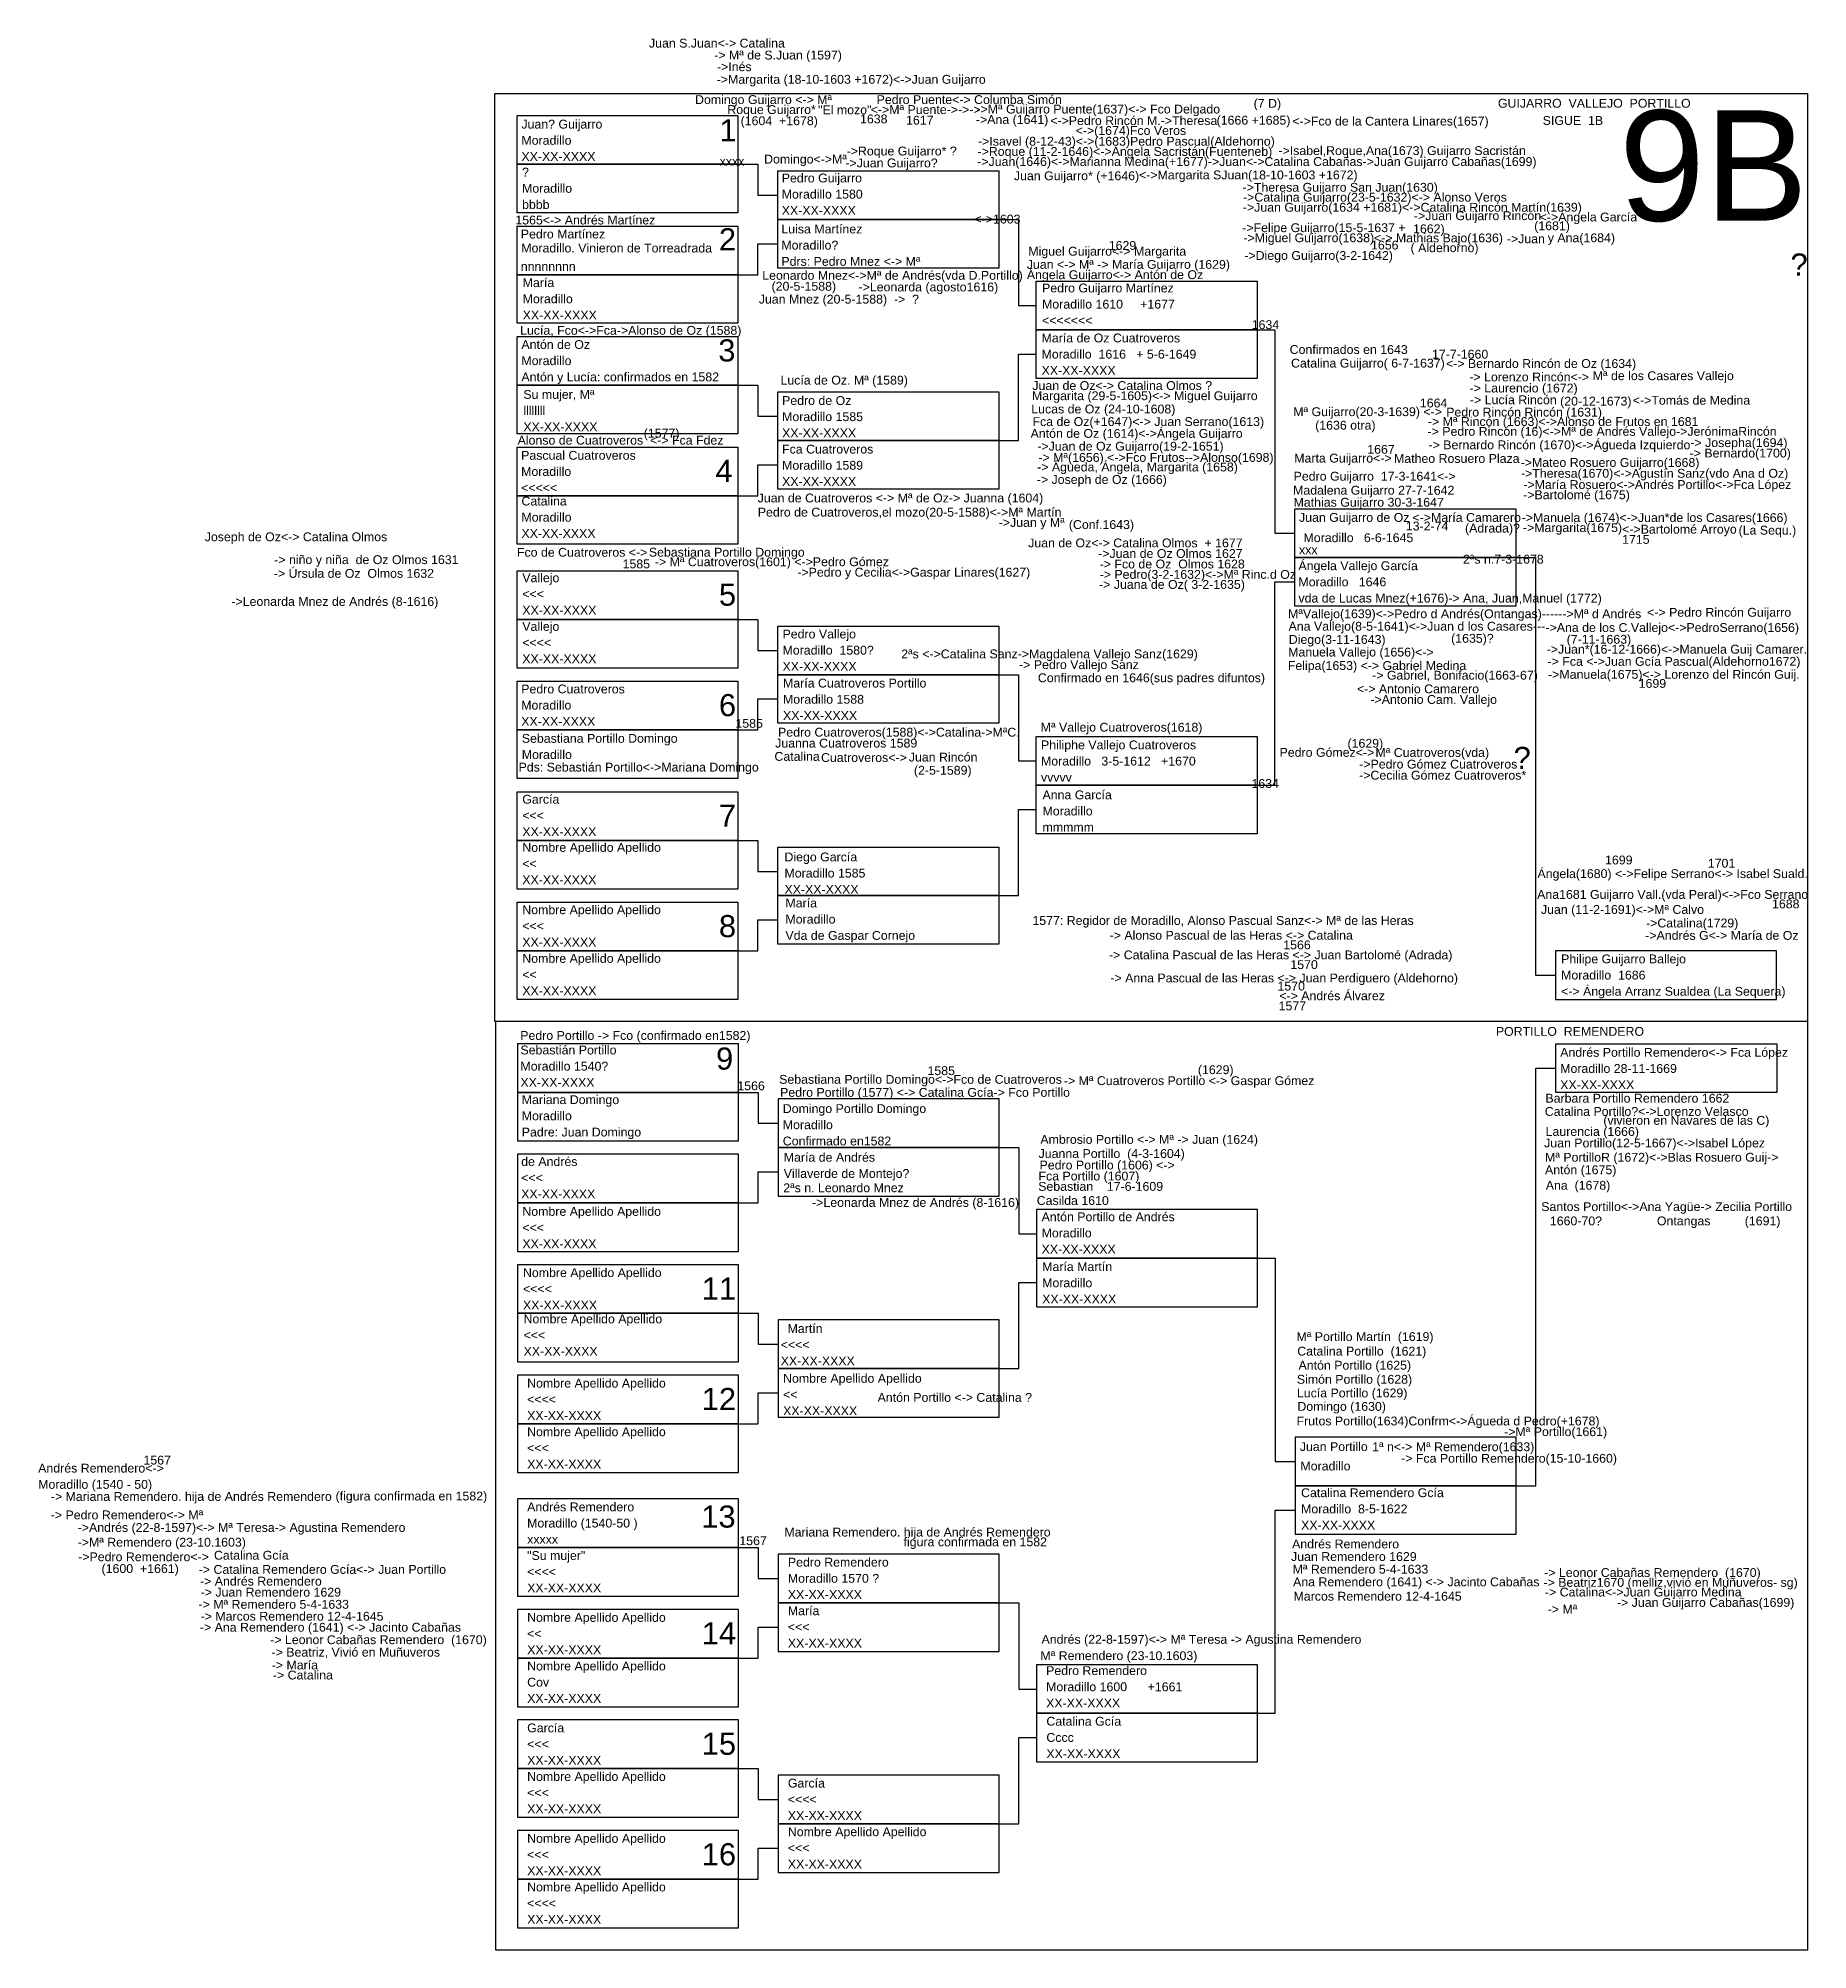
# Model space of a CAD drawing. Header units: millimetres. Extents: x -16844 to 23151, y -8543 to 4892.
# Drawn here: x -3612.6 to -3212.1, y -1000.1 to -567.6 of the extents above; entities that cross this region are included whole.
import ezdxf
from ezdxf.enums import TextEntityAlignment as Align

# ---------------------------------------------------------------- set-up
doc = ezdxf.new("R2010")
doc.units = ezdxf.units.MM
doc.layers.add('Guijarro', color=90, linetype='Continuous')
doc.styles.add('Arial', font='arial.ttf', dxfattribs={"height": 0.01})

msp = doc.modelspace()

# ---------------------------------------------------------------- texts
at = {"style": 'Arial'}
for s, p in [('1', (-3454.52, -590.95)), ('2', (-3454.65, -615.61)), ('?', (-3212.14, -621.32)), ('3', (-3454.79, -640.75)), ('4', (-3455.44, -668.01)), ('5', (-3454.65, -696.01)), ('6', (-3454.65, -721.01)), ('?', (-3274.81, -732.95)), ('7', (-3454.65, -746.01)), ('8', (-3454.65, -771.01)), ('9', (-3455.3, -800.98)), ('11', (-3454.65, -853.01)), ('12', (-3454.65, -878.01)), ('13', (-3454.76, -904.6)), ('14', (-3454.65, -931.01)), ('15', (-3454.65, -956.01)), ('16', (-3454.65, -981.01))]:
    msp.add_text(s, height=5, dxfattribs=at).set_placement(p, align=Align.RIGHT)
at = {"layer": 'Guijarro', "style": 'Arial'}
msp.add_text('9B', height=25, dxfattribs=at).set_placement((-3212.13, -608.93), align=Align.RIGHT)

# ---------------------------------------------------------------- blocks, each defined once
blk = doc.blocks.new('Hoja superior')
for points in [[(0, 210), (297, 210), (297, 0), (0, 0)], [(5, 205), (55, 205), (55, 194), (5, 194)], [(5, 194), (55, 194), (55, 183), (5, 183)], [(64, 192.5), (114, 192.5), (114, 181.5), (64, 181.5)], [(5, 180), (55, 180), (55, 169), (5, 169)], [(64, 181.5), (114, 181.5), (114, 170.5), (64, 170.5)], [(5, 169), (55, 169), (55, 158), (5, 158)], [(122.5, 167.5), (172.5, 167.5), (172.5, 156.5), (122.5, 156.5)], [(122.5, 156.5), (172.5, 156.5), (172.5, 145.5), (122.5, 145.5)], [(5, 155), (55, 155), (55, 144), (5, 144)], [(5, 144), (55, 144), (55, 133), (5, 133)], [(64, 142.5), (114, 142.5), (114, 131.5), (64, 131.5)], [(5, 130), (55, 130), (55, 119), (5, 119)], [(64, 131.5), (114, 131.5), (114, 120.5), (64, 120.5)], [(5, 119), (55, 119), (55, 108), (5, 108)], [(181, 116), (231, 116), (231, 105), (181, 105)], [(181, 105), (231, 105), (231, 94), (181, 94)], [(5, 102), (55, 102), (55, 91), (5, 91)], [(5, 91), (55, 91), (55, 80), (5, 80)], [(64, 89.5), (114, 89.5), (114, 78.5), (64, 78.5)], [(64, 78.5), (114, 78.5), (114, 67.5), (64, 67.5)], [(5, 77), (55, 77), (55, 66), (5, 66)], [(5, 66), (55, 66), (55, 55), (5, 55)], [(122.5, 64.5), (172.5, 64.5), (172.5, 53.5), (122.5, 53.5)], [(5, 52), (55, 52), (55, 41), (5, 41)], [(122.5, 53.5), (172.5, 53.5), (172.5, 42.5), (122.5, 42.5)], [(5, 41), (55, 41), (55, 30), (5, 30)], [(64, 39.5), (114, 39.5), (114, 28.5), (64, 28.5)], [(5, 27), (55, 27), (55, 16), (5, 16)], [(64, 28.5), (114, 28.5), (114, 17.5), (64, 17.5)], [(5, 16), (55, 16), (55, 5), (5, 5)], [(240, 5), (290, 5), (290, 16), (240, 16)]]:
    blk.add_lwpolyline(points, close=True)
for points in [[(55, 194), (59.5, 194), (59.5, 187), (64, 187)], [(114, 181.5), (118.5, 181.5), (118.5, 162), (122.5, 162)], [(55, 169), (59.5, 169), (59.5, 176), (64, 176)], [(172.5, 156.5), (176.5, 156.5), (176.5, 110.5), (181, 110.5)], [(114, 131.5), (118.5, 131.5), (118.5, 151), (122.5, 151)], [(55, 144), (59.5, 144), (59.5, 137), (64, 137)], [(55, 119), (59.5, 119), (59.5, 126), (64, 126)], [(231, 105), (235.5, 105), (235.5, 10.5), (240, 10.5)], [(172.5, 53.5), (176.5, 53.5), (176.5, 99.5), (181, 99.5)], [(55, 91), (59.5, 91), (59.5, 84), (64, 84)], [(114, 78.5), (118.5, 78.5), (118.5, 59), (122.5, 59)], [(55, 66), (59.5, 66), (59.5, 73), (64, 73)], [(114, 28.5), (118.5, 28.5), (118.5, 48), (122.5, 48)], [(55, 41), (59.5, 41), (59.5, 34), (64, 34)], [(55, 16), (59.5, 16), (59.5, 23), (64, 23)]]:
    blk.add_lwpolyline(points)
blk = doc.blocks.new('Hoja inferior')
for points in [[(0, -210), (297, -210), (297, 0), (0, 0)], [(5, -16), (55, -16), (55, -5), (5, -5)], [(240, -5), (290, -5), (290, -16), (240, -16)], [(5, -27), (55, -27), (55, -16), (5, -16)], [(64, -28.5), (114, -28.5), (114, -17.5), (64, -17.5)], [(5, -41), (55, -41), (55, -30), (5, -30)], [(64, -39.5), (114, -39.5), (114, -28.5), (64, -28.5)], [(5, -52), (55, -52), (55, -41), (5, -41)], [(122.5, -53.5), (172.5, -53.5), (172.5, -42.5), (122.5, -42.5)], [(5, -66), (55, -66), (55, -55), (5, -55)], [(122.5, -64.5), (172.5, -64.5), (172.5, -53.5), (122.5, -53.5)], [(5, -77), (55, -77), (55, -66), (5, -66)], [(64, -78.5), (114, -78.5), (114, -67.5), (64, -67.5)], [(5, -91), (55, -91), (55, -80), (5, -80)], [(64, -89.5), (114, -89.5), (114, -78.5), (64, -78.5)], [(5, -102), (55, -102), (55, -91), (5, -91)], [(181, -105), (231, -105), (231, -94), (181, -94)], [(5, -119), (55, -119), (55, -108), (5, -108)], [(181, -116), (231, -116), (231, -105), (181, -105)], [(5, -130), (55, -130), (55, -119), (5, -119)], [(64, -131.5), (114, -131.5), (114, -120.5), (64, -120.5)], [(5, -144), (55, -144), (55, -133), (5, -133)], [(64, -142.5), (114, -142.5), (114, -131.5), (64, -131.5)], [(5, -155), (55, -155), (55, -144), (5, -144)], [(122.5, -156.5), (172.5, -156.5), (172.5, -145.5), (122.5, -145.5)], [(5, -169), (55, -169), (55, -158), (5, -158)], [(122.5, -167.5), (172.5, -167.5), (172.5, -156.5), (122.5, -156.5)], [(5, -180), (55, -180), (55, -169), (5, -169)], [(64, -181.5), (114, -181.5), (114, -170.5), (64, -170.5)], [(64, -192.5), (114, -192.5), (114, -181.5), (64, -181.5)], [(5, -194), (55, -194), (55, -183), (5, -183)], [(5, -205), (55, -205), (55, -194), (5, -194)]]:
    blk.add_lwpolyline(points, close=True)
for points in [[(231, -105), (235.5, -105), (235.5, -10.5), (240, -10.5)], [(55, -16), (59.5, -16), (59.5, -23), (64, -23)], [(114, -28.5), (118.5, -28.5), (118.5, -48), (122.5, -48)], [(55, -41), (59.5, -41), (59.5, -34), (64, -34)], [(172.5, -53.5), (176.5, -53.5), (176.5, -99.5), (181, -99.5)], [(114, -78.5), (118.5, -78.5), (118.5, -59), (122.5, -59)], [(55, -66), (59.5, -66), (59.5, -73), (64, -73)], [(55, -91), (59.5, -91), (59.5, -84), (64, -84)], [(172.5, -156.5), (176.5, -156.5), (176.5, -110.5), (181, -110.5)], [(55, -119), (59.5, -119), (59.5, -126), (64, -126)], [(114, -131.5), (118.5, -131.5), (118.5, -151), (122.5, -151)], [(55, -144), (59.5, -144), (59.5, -137), (64, -137)], [(114, -181.5), (118.5, -181.5), (118.5, -162), (122.5, -162)], [(55, -169), (59.5, -169), (59.5, -176), (64, -176)], [(55, -194), (59.5, -194), (59.5, -187), (64, -187)]]:
    blk.add_lwpolyline(points)
blk = doc.blocks.new('Casilla')
at = {"style": 'Arial'}
for tag, p in [('NOMBRE', (0.88, 8.08)), ('LUGAR_NACIMIENTO', (0.88, 4.42)), ('FECHA', (0.88, 0.75))]:
    blk.add_attdef(tag, p, '', height=2, dxfattribs=at)
blk = doc.blocks.new('Hermanos')
at = {"style": 'Arial'}
blk.add_attdef('NOMBRE', (0, 0), '', height=2, dxfattribs=at)

# ---------------------------------------------------------------- block references
for name, p, values in [('Hermanos', (-3474.36, -569.73), {'NOMBRE': 'Juan S.Juan<-> Catalina'}), ('Hermanos', (-3468.92, -572.43), {'NOMBRE': '            -> Mª de S.Juan (1597)'}), ('Hermanos', (-3478.38, -575.07), {'NOMBRE': '                         ->Inés'}), ('Hermanos', (-3437.64, -584.82), {'NOMBRE': '  "El mozo" '}), ('Hermanos', (-3405.7, -584.65), {'NOMBRE': '       ->Mª Guijarro Puente(1637)<-> Fco Delgado'}), ('Casilla', (-3504.11, -596.14), {'NOMBRE': 'Juan? Guijarro', 'LUGAR_NACIMIENTO': 'Moradillo', 'FECHA': 'XX-XX-XXXX'}), ('Hermanos', (-3454.4, -587.29), {'NOMBRE': ' (1604  +1678)'}), ('Hermanos', (-3426.6, -586.88), {'NOMBRE': '1638   '}), ('Hermanos', (-3416.19, -587.17), {'NOMBRE': '1617  '}), ('Hermanos', (-3401.93, -587.02), {'NOMBRE': '  ->Ana (1641) '}), ('Hermanos', (-3401.4, -587.26), {'NOMBRE': '                       <->Pedro Rincón M.->Theresa '}), ('Hermanos', (-3394.88, -589.5), {'NOMBRE': '                      <->(1674)Fco Veros '}), ('Hermanos', (-3369.19, -587.17), {'NOMBRE': '                              (1666 +1685)'}), ('Hermanos', (-3328.76, -587.37), {'NOMBRE': '<->Fco de la Cantera Linares(1657)'}), ('Hermanos', (-3418.64, -594.23), {'NOMBRE': '                        ->Roque (11-2-1646)<->Ángela Sacristán(Fuenteneb) '}), ('Hermanos', (-3417.75, -591.93), {'NOMBRE': '                       ->Isavel (8-12-43)<->(1683)Pedro Pascual(Aldehorno) '}), ('Hermanos', (-3346.66, -594.05), {'NOMBRE': '                   ->Isabel,Roque,Ana(1673) Guijarro Sacristán'}), ('Hermanos', (-3458.37, -596.46), {'NOMBRE': 'xxxx'}), ('Hermanos', (-3419.48, -596.52), {'NOMBRE': '                         ->Juan(1646)<->Marianna Medina(+1677)->Juan<->Catalina Cabañas->Juan Guijarro Cabañas(1699)'}), ('Casilla', (-3503.96, -607), {'NOMBRE': '?', 'LUGAR_NACIMIENTO': 'Moradillo ', 'FECHA': 'bbbb'}), ('Casilla', (-3445.2, -608.32), {'NOMBRE': 'Pedro Guijarro', 'LUGAR_NACIMIENTO': 'Moradillo 1580', 'FECHA': 'XX-XX-XXXX'}), ('Hermanos', (-3358.6, -606.87), {'NOMBRE': '                        ->Juan Guijarro(1634 +1681)<->Catalina Rincón Martín(1639)'}), ('Hermanos', (-3504.6, -609.75), {'NOMBRE': '1565<-> Andrés Martínez'}), ('Casilla', (-3445.28, -619.86), {'NOMBRE': 'Luisa Martínez', 'LUGAR_NACIMIENTO': 'Moradillo?', 'FECHA': 'Pdrs: Pedro Mnez <-> Mª'}), ('Hermanos', (-3406.13, -609.54), {'NOMBRE': '       <->1603'}), ('Hermanos', (-3357.96, -611.49), {'NOMBRE': '                       ->Felipe Guijarro(15-5-1637 +'}), ('Hermanos', (-3301.45, -611.73), {'NOMBRE': '1662)   '}), ('Hermanos', (-3367.24, -608.78), {'NOMBRE': '                                                                                     ->Juan Guijarro Rincón'}), ('Hermanos', (-3285.68, -611.06), {'NOMBRE': '               (1681)'}), ('Hermanos', (-3289.09, -609.07), {'NOMBRE': '                     <->Ángela García           '}), ('Hermanos', (-3370.31, -615.51), {'NOMBRE': '1629'}), ('Hermanos', (-3361.57, -613.77), {'NOMBRE': '                            ->Miguel Guijarro(1638)'}), ('Hermanos', (-3325.71, -615.42), {'NOMBRE': '                   1656          '}), ('Hermanos', (-3325.05, -613.8), {'NOMBRE': '                   <-> Mathias Bajo(1636)     '}), ('Hermanos', (-3322.97, -616.02), {'NOMBRE': '                           ( Aldehorno)'}), ('Hermanos', (-3284.89, -614), {'NOMBRE': '      ->Juan '}), ('Hermanos', (-3332.28, -613.77), {'NOMBRE': '                                                                               y Ana(1684)'}), ('Hermanos', (-3388.51, -616.81), {'NOMBRE': 'Miguel Guijarro<-> Margarita'}), ('Hermanos', (-3359.81, -617.77), {'NOMBRE': '                          ->Diego Guijarro(3-2-1642)'}), ('Casilla', (-3503.82, -632), {'NOMBRE': 'María', 'LUGAR_NACIMIENTO': 'Moradillo', 'FECHA': 'XX-XX-XXXX'}), ('Hermanos', (-3449.5, -622.27), {'NOMBRE': ' Leonardo Mnez<->Mª de Andrés(vda D.Portillo)'}), ('Hermanos', (-3460.59, -624.74), {'NOMBRE': '                  (20-5-1588)'}), ('Hermanos', (-3430.82, -624.9), {'NOMBRE': '     ->Leonarda (agosto1616)'}), ('Hermanos', (-3450.29, -627.66), {'NOMBRE': ' Juan Mnez (20-5-1588)  ->  ?'}), ('Casilla', (-3386.29, -633.21), {'NOMBRE': 'Pedro Guijarro Martínez', 'LUGAR_NACIMIENTO': 'Moradillo 1610     +1677', 'FECHA': '<<<<<<<'}), ('Hermanos', (-3351.93, -633.43), {'NOMBRE': '                  1634'}), ('Hermanos', (-3503.53, -634.71), {'NOMBRE': 'Lucía, Fco<->Fca->Alonso de Oz (1588)'}), ('Casilla', (-3386.4, -644.52), {'NOMBRE': 'María de Oz Cuatroveros', 'LUGAR_NACIMIENTO': 'Moradillo  1616   + 5-6-1649', 'FECHA': 'XX-XX-XXXX'}), ('Casilla', (-3504.11, -646), {'NOMBRE': 'Antón de Oz', 'LUGAR_NACIMIENTO': 'Moradillo', 'FECHA': 'Antón y Lucía: confirmados en 1582 '}), ('Hermanos', (-3329.06, -642.13), {'NOMBRE': 'Catalina Guijarro( 6-7-1637)'}), ('Hermanos', (-3307.26, -640.11), {'NOMBRE': '             17-7-1660'}), ('Hermanos', (-3444.6, -645.98), {'NOMBRE': 'Lucía de Oz. Mª (1589)'}), ('Casilla', (-3503.67, -657.29), {'NOMBRE': 'Su mujer, Mª', 'LUGAR_NACIMIENTO': 'llllllll', 'FECHA': 'XX-XX-XXXX'}), ('Casilla', (-3445.12, -658.67), {'NOMBRE': 'Pedro de Oz', 'LUGAR_NACIMIENTO': 'Moradillo 1585', 'FECHA': 'XX-XX-XXXX'}), ('Hermanos', (-3387.7, -649.51), {'NOMBRE': 'Margarita (29-5-1605)<-> Miguel Guijarro'}), ('Hermanos', (-3288.66, -647.77), {'NOMBRE': '-> Laurencio (1672)'}), ('Hermanos', (-3268.17, -650.73), {'NOMBRE': '(20-12-1673)'}), ('Hermanos', (-3328.56, -653.12), {'NOMBRE': 'Mª Guijarro(20-3-1639) <-> '}), ('Hermanos', (-3313.88, -651.15), {'NOMBRE': '                  1664'}), ('Hermanos', (-3476.32, -657.98), {'NOMBRE': ' (1577)'}), ('Hermanos', (-3387.57, -655.36), {'NOMBRE': 'Fca de Oz(+1647)<-> Juan Serrano(1613)'}), ('Hermanos', (-3298.17, -657.57), {'NOMBRE': '-> Pedro Rincón (16)<->Mª de Andrés Vallejo->JerónimaRincón'}), ('Hermanos', (-3298.09, -655.35), {'NOMBRE': '-> Mª Rincón (1663)<->Alonso de Frutos en 1681'}), ('Hermanos', (-3504.09, -659.57), {'NOMBRE': 'Alonso de Cuatroveros  <-> Fca Fdez'}), ('Casilla', (-3504.17, -671.07), {'NOMBRE': 'Pascual Cuatroveros', 'LUGAR_NACIMIENTO': 'Moradillo ', 'FECHA': '<<<<<'}), ('Casilla', (-3445.12, -669.67), {'NOMBRE': 'Fca Cuatroveros', 'LUGAR_NACIMIENTO': 'Moradillo 1589', 'FECHA': 'XX-XX-XXXX'}), ('Hermanos', (-3386.48, -660.93), {'NOMBRE': '->Juan de Oz Guijarro(19-2-1651)'}), ('Hermanos', (-3328.34, -663.62), {'NOMBRE': 'Marta Guijarro<->'}), ('Hermanos', (-3312.59, -661.64), {'NOMBRE': ' 1667'}), ('Hermanos', (-3293.03, -660.12), {'NOMBRE': '                                                                      -> Josepha(1694)'}), ('Hermanos', (-3386.52, -665.63), {'NOMBRE': '-> Águeda, Ángela, Margarita (1658)'}), ('Hermanos', (-3328.48, -667.72), {'NOMBRE': 'Pedro Guijarro  17-3-1641<->'}), ('Hermanos', (-3277.1, -664.61), {'NOMBRE': '->Mateo Rosuero Guijarro(1668)  '}), ('Hermanos', (-3277.03, -667.06), {'NOMBRE': '->Theresa(1670)<->Agustín Sanz(vdo Ana d Oz)'}), ('Hermanos', (-3386.6, -668.46), {'NOMBRE': '-> Joseph de Oz (1666)'}), ('Hermanos', (-3328.6, -670.89), {'NOMBRE': 'Madalena Guijarro 27-7-1642'}), ('Hermanos', (-3277.31, -671.92), {'NOMBRE': ' ->Bartolomé (1675)'}), ('Casilla', (-3504.1, -681.42), {'NOMBRE': 'Catalina', 'LUGAR_NACIMIENTO': 'Moradillo', 'FECHA': 'XX-XX-XXXX'}), ('Hermanos', (-3449.76, -672.64), {'NOMBRE': 'Juan de Cuatroveros <-> Mª de Oz-> Juanna (1604)'}), ('Hermanos', (-3449.74, -675.85), {'NOMBRE': 'Pedro de Cuatroveros,el mozo(20-5-1588)<->Mª Martín  '}), ('Hermanos', (-3328.49, -673.61), {'NOMBRE': 'Mathias Guijarro 30-3-1647'}), ('Hermanos', (-3395.99, -678.17), {'NOMBRE': ' ->Juan y Mª '}), ('Hermanos', (-3380.12, -678.66), {'NOMBRE': ' (Conf.1643)'}), ('Hermanos', (-3315.5, -678.99), {'NOMBRE': '                13-2-74'}), ('Hermanos', (-3301.57, -677.05), {'NOMBRE': '<->María Camarero'}), ('Hermanos', (-3302.11, -679.46), {'NOMBRE': '                (Adrada)?'}), ('Hermanos', (-3276.59, -679.35), {'NOMBRE': '->Margarita(1675)          '}), ('Hermanos', (-3254.13, -679.7), {'NOMBRE': '<->Bartolomé Arroyo '}), ('Hermanos', (-3237.1, -679.93), {'NOMBRE': '            (La Sequ.)'}), ('Hermanos', (-3268.11, -682.01), {'NOMBRE': '                  1715'}), ('Hermanos', (-3446.23, -689.44), {'NOMBRE': '       ->Pedro y Cecilia<->Gaspar Linares(1627)'}), ('Casilla', (-3328.27, -696.05), {'NOMBRE': 'Ángela Vallejo García', 'LUGAR_NACIMIENTO': 'Moradillo   1646', 'FECHA': 'vda de Lucas Mnez(+1676)-> Ana, Juan,Manuel (1772)                         '}), ('Hermanos', (-3290.94, -686.49), {'NOMBRE': ' 2ªs n.7-3-1678'}), ('Casilla', (-3503.91, -698.78), {'NOMBRE': 'Vallejo', 'LUGAR_NACIMIENTO': '<<<', 'FECHA': 'XX-XX-XXXX'}), ('Casilla', (-3503.91, -709.78), {'NOMBRE': 'Vallejo', 'LUGAR_NACIMIENTO': '<<<<', 'FECHA': 'XX-XX-XXXX'}), ('Hermanos', (-3329.62, -701.66), {'NOMBRE': 'Ana Vallejo(8-5-1641)<->Juan d los Casares---'}), ('Hermanos', (-3329.73, -698.84), {'NOMBRE': 'MªVallejo(1639)<->Pedro d Andrés(Ontangas)------>Mª d Andrés'}), ('Hermanos', (-3271.49, -701.96), {'NOMBRE': '->Ana de los C.Vallejo<->PedroSerrano(1656)'}), ('Casilla', (-3445.02, -711.5), {'NOMBRE': 'Pedro Vallejo', 'LUGAR_NACIMIENTO': 'Moradillo  1580?', 'FECHA': 'XX-XX-XXXX'}), ('Hermanos', (-3329.57, -704.65), {'NOMBRE': 'Diego(3-11-1643)'}), ('Hermanos', (-3306.81, -704.4), {'NOMBRE': '                  (1635)?'}), ('Hermanos', (-3266.69, -704.62), {'NOMBRE': '(7-11-1663) '}), ('Hermanos', (-3329.79, -710.56), {'NOMBRE': 'Felipa(1653) <-> Gabriel Medina '}), ('Hermanos', (-3329.71, -707.51), {'NOMBRE': 'Manuela Vallejo (1656)<->'}), ('Hermanos', (-3271.02, -709.61), {'NOMBRE': '-> Fca <->Juan Gcía Pascual(Aldehorno1672)'}), ('Casilla', (-3444.91, -722.61), {'NOMBRE': 'María Cuatroveros Portillo', 'LUGAR_NACIMIENTO': 'Moradillo 1588', 'FECHA': 'XX-XX-XXXX'}), ('Hermanos', (-3386.35, -713.32), {'NOMBRE': 'Confirmado en 1646(sus padres difuntos)'}), ('Hermanos', (-3343.31, -712.74), {'NOMBRE': '                                          -> Gabriel, Bonifacio(1663-67)'}), ('Hermanos', (-3265.14, -714.59), {'NOMBRE': '                   1699'}), ('Casilla', (-3504.15, -723.94), {'NOMBRE': 'Pedro Cuatroveros', 'LUGAR_NACIMIENTO': 'Moradillo', 'FECHA': 'XX-XX-XXXX'}), ('Hermanos', (-3314.93, -715.83), {'NOMBRE': ' <-> Antonio Camarero '}), ('Hermanos', (-3312.66, -718.23), {'NOMBRE': '  ->Antonio Cam. Vallejo'}), ('Casilla', (-3386.53, -736.59), {'NOMBRE': 'Philiphe Vallejo Cuatroveros', 'LUGAR_NACIMIENTO': 'Moradillo   3-5-1612   +1670', 'FECHA': 'vvvvv'}), ('Hermanos', (-3386.49, -724.51), {'NOMBRE': ' Mª Vallejo Cuatroveros(1618)'}), ('Hermanos', (-3337.09, -730.2), {'NOMBRE': '       Pedro Gómez<->'}), ('Hermanos', (-3347.01, -732.86), {'NOMBRE': '                                           ->Pedro Gómez Cuatroveros '}), ('Hermanos', (-3316.94, -730.23), {'NOMBRE': '         Mª Cuatroveros(vda)'}), ('Hermanos', (-3338.02, -737.24), {'NOMBRE': '1634'}), ('Casilla', (-3503.91, -748.89), {'NOMBRE': 'García', 'LUGAR_NACIMIENTO': '<<<', 'FECHA': 'XX-XX-XXXX'}), ('Casilla', (-3386.18, -747.89), {'NOMBRE': 'Anna García', 'LUGAR_NACIMIENTO': 'Moradillo                                    ', 'FECHA': 'mmmmm'}), ('Casilla', (-3503.91, -759.78), {'NOMBRE': 'Nombre Apellido Apellido', 'LUGAR_NACIMIENTO': '<<', 'FECHA': 'XX-XX-XXXX'}), ('Casilla', (-3444.58, -761.94), {'NOMBRE': 'Diego García', 'LUGAR_NACIMIENTO': 'Moradillo 1585', 'FECHA': 'XX-XX-XXXX'}), ('Hermanos', (-3260.33, -754.55), {'NOMBRE': '   1699'}), ('Hermanos', (-3273.3, -757.64), {'NOMBRE': 'Ángela(1680) <->Felipe Serrano<-> Isabel Suald.'}), ('Hermanos', (-3237.08, -755.28), {'NOMBRE': '   1701'}), ('Hermanos', (-3273.37, -762.34), {'NOMBRE': 'Ana1681 Guijarro Vall.(vda Peral)<->Fco Serrano'}), ('Casilla', (-3503.91, -773.89), {'NOMBRE': 'Nombre Apellido Apellido', 'LUGAR_NACIMIENTO': '<<<', 'FECHA': 'XX-XX-XXXX'}), ('Casilla', (-3444.36, -772.36), {'NOMBRE': 'María ', 'LUGAR_NACIMIENTO': 'Moradillo                                    ', 'FECHA': 'Vda de Gaspar Cornejo'}), ('Hermanos', (-3272.51, -765.74), {'NOMBRE': 'Juan (11-2-1691)<->Mª Calvo'}), ('Hermanos', (-3222.55, -764.49), {'NOMBRE': '   1688'}), ('Hermanos', (-3370.12, -771.58), {'NOMBRE': '-> Alonso Pascual de las Heras <-> Catalina'}), ('Hermanos', (-3248.73, -768.81), {'NOMBRE': '->Catalina(1729)'}), ('Hermanos', (-3370.26, -776.02), {'NOMBRE': '-> Catalina Pascual de las Heras <-> Juan Bartolomé (Adrada)'}), ('Hermanos', (-3330.82, -773.76), {'NOMBRE': '1566'}), ('Casilla', (-3503.91, -784.89), {'NOMBRE': 'Nombre Apellido Apellido', 'LUGAR_NACIMIENTO': '<<', 'FECHA': 'XX-XX-XXXX'}), ('Hermanos', (-3329.22, -778.22), {'NOMBRE': '1570'}), ('Casilla', (-3268.83, -785.01), {'NOMBRE': 'Philipe Guijarro Ballejo', 'LUGAR_NACIMIENTO': 'Moradillo  1686', 'FECHA': '<-> Ángela Arranz Sualdea (La Sequera)'}), ('Hermanos', (-3369.94, -781.24), {'NOMBRE': '-> Anna Pascual de las Heras <-> Juan Perdiguero (Aldehorno)'}), ('Hermanos', (-3332.14, -783.08), {'NOMBRE': '1570'}), ('Hermanos', (-3352.68, -785.27), {'NOMBRE': '                           <-> Andrés Álvarez'}), ('Hermanos', (-3331.87, -787.56), {'NOMBRE': '1577'}), ('Casilla', (-3504.33, -805.62), {'NOMBRE': 'Sebastián Portillo', 'LUGAR_NACIMIENTO': 'Moradillo 1540?', 'FECHA': 'XX-XX-XXXX'}), ('Hermanos', (-3503.49, -794.25), {'NOMBRE': 'Pedro Portillo -> Fco (confirmado en1582)'}), ('Casilla', (-3269.03, -806.15), {'NOMBRE': 'Andrés Portillo Remendero<-> Fca López', 'LUGAR_NACIMIENTO': 'Moradillo 28-11-1669', 'FECHA': 'XX-XX-XXXX'}), ('Casilla', (-3504.03, -816.86), {'NOMBRE': 'Mariana Domingo', 'LUGAR_NACIMIENTO': 'Moradillo', 'FECHA': 'Padre: Juan Domingo'}), ('Hermanos', (-3444.69, -807.13), {'NOMBRE': 'Pedro Portillo (1577) <-> Catalina Gcía-> Fco Portillo'}), ('Casilla', (-3444.96, -818.88), {'NOMBRE': 'Domingo Portillo Domingo', 'LUGAR_NACIMIENTO': 'Moradillo  ', 'FECHA': 'Confirmado en1582'}), ('Hermanos', (-3271.5, -808.45), {'NOMBRE': 'Barbara Portillo Remendero 1662'}), ('Hermanos', (-3271.64, -811.44), {'NOMBRE': 'Catalina Portillo?<->Lorenzo Velasco '}), ('Hermanos', (-3259.17, -813.46), {'NOMBRE': ' (vivieron en Navares de las C)'}), ('Hermanos', (-3385.79, -817.77), {'NOMBRE': 'Ambrosio Portillo <-> Mª -> Juan (1624)'}), ('Hermanos', (-3271.8, -818.58), {'NOMBRE': 'Juan Portillo(12-5-1667)<->Isabel López'}), ('Hermanos', (-3271.45, -815.98), {'NOMBRE': 'Laurencia (1666)'}), ('Casilla', (-3504.16, -830.86), {'NOMBRE': 'de Andrés', 'LUGAR_NACIMIENTO': '<<<', 'FECHA': 'XX-XX-XXXX'}), ('Hermanos', (-3386.19, -820.97), {'NOMBRE': 'Juanna Portillo  (4-3-1604)'}), ('Hermanos', (-3385.97, -823.57), {'NOMBRE': 'Pedro Portillo (1606) <->'}), ('Hermanos', (-3386.22, -826.06), {'NOMBRE': 'Fca Portillo (1607)'}), ('Hermanos', (-3271.59, -824.65), {'NOMBRE': 'Antón (1675)'}), ('Hermanos', (-3271.42, -828.15), {'NOMBRE': 'Ana  (1678)'}), ('Hermanos', (-3386.61, -831.6), {'NOMBRE': 'Casilda 1610'}), ('Hermanos', (-3386.28, -828.4), {'NOMBRE': 'Sebastian    17-6-1609'}), ('Casilla', (-3503.89, -842.14), {'NOMBRE': 'Nombre Apellido Apellido', 'LUGAR_NACIMIENTO': '<<<', 'FECHA': 'XX-XX-XXXX'}), ('Casilla', (-3386.39, -843.36), {'NOMBRE': 'Antón Portillo de Andrés', 'LUGAR_NACIMIENTO': 'Moradillo  ', 'FECHA': 'XX-XX-XXXX'}), ('Hermanos', (-3270.49, -836.21), {'NOMBRE': '1660-70?                Ontangas          (1691)'}), ('Casilla', (-3503.76, -856), {'NOMBRE': 'Nombre Apellido Apellido', 'LUGAR_NACIMIENTO': '<<<<', 'FECHA': 'XX-XX-XXXX'}), ('Casilla', (-3386.26, -854.64), {'NOMBRE': 'María Martín', 'LUGAR_NACIMIENTO': 'Moradillo', 'FECHA': 'XX-XX-XXXX'}), ('Casilla', (-3503.62, -866.46), {'NOMBRE': 'Nombre Apellido Apellido', 'LUGAR_NACIMIENTO': '<<<', 'FECHA': 'XX-XX-XXXX'}), ('Casilla', (-3445.43, -868.64), {'NOMBRE': '  Martín', 'LUGAR_NACIMIENTO': '<<<<', 'FECHA': 'XX-XX-XXXX'}), ('Hermanos', (-3356.54, -862.39), {'NOMBRE': '                                     Mª Portillo Martín  (1619)'}), ('Hermanos', (-3357.92, -865.68), {'NOMBRE': '                                       Catalina Portillo  (1621)'}), ('Hermanos', (-3357.64, -868.86), {'NOMBRE': '                                       Antón Portillo (1625)'}), ('Casilla', (-3502.81, -881), {'NOMBRE': 'Nombre Apellido Apellido', 'LUGAR_NACIMIENTO': '<<<<', 'FECHA': 'XX-XX-XXXX'}), ('Casilla', (-3444.89, -879.91), {'NOMBRE': 'Nombre Apellido Apellido', 'LUGAR_NACIMIENTO': '<<', 'FECHA': 'XX-XX-XXXX'}), ('Hermanos', (-3358.02, -872.05), {'NOMBRE': '                                       Simón Portillo (1628)'}), ('Hermanos', (-3358.78, -875.14), {'NOMBRE': '                                        Lucía Portillo (1629)'}), ('Hermanos', (-3349.36, -878.18), {'NOMBRE': '                            Domingo (1630)'}), ('Casilla', (-3502.81, -892), {'NOMBRE': 'Nombre Apellido Apellido', 'LUGAR_NACIMIENTO': '<<<', 'FECHA': 'XX-XX-XXXX'}), ('Hermanos', (-3330.92, -881.48), {'NOMBRE': '    Frutos Portillo(1634)Confrm<->Águeda d Pedro(+1678)'}), ('Hermanos', (-3342.16, -883.9), {'NOMBRE': '                                                                               ->Mª Portillo(1661)'}), ('Hermanos', (-3310.71, -887.31), {'NOMBRE': '1ª n<-> Mª Remendero(1633)'}), ('Hermanos', (-3326.94, -891.67), {'NOMBRE': 'Moradillo'}), ('Hermanos', (-3326.65, -889.92), {'NOMBRE': '                             -> Fca Portillo Remendero(15-10-1660) '}), ('Hermanos', (-3609.73, -898.55), {'NOMBRE': '-> Mariana Remendero. hija de Andrés Remendero'}), ('Hermanos', (-3545.29, -898.46), {'NOMBRE': '(figura confirmada en 1582)'}), ('Casilla', (-3502.81, -909), {'NOMBRE': 'Andrés Remendero', 'LUGAR_NACIMIENTO': 'Moradillo (1540-50 )  ', 'FECHA': 'xxxxx'}), ('Casilla', (-3327.67, -905.79), {'NOMBRE': 'Catalina Remendero Gcía', 'LUGAR_NACIMIENTO': 'Moradillo  8-5-1622', 'FECHA': 'XX-XX-XXXX'}), ('Hermanos', (-3603.64, -905.58), {'NOMBRE': '->Andrés (22-8-1597)<-> Mª Teresa-> Agustina Remendero'}), ('Hermanos', (-3603.65, -908.91), {'NOMBRE': '->Mª Remendero (23-10.1603)'}), ('Hermanos', (-3453.91, -908.57), {'NOMBRE': '1567               '}), ('Hermanos', (-3443.72, -906.62), {'NOMBRE': 'Mariana Remendero. hija de Andrés Remendero'}), ('Hermanos', (-3416.75, -908.83), {'NOMBRE': 'figura confirmada en 1582'}), ('Hermanos', (-3328.83, -909.3), {'NOMBRE': 'Andrés Remendero'}), ('Casilla', (-3502.81, -920), {'NOMBRE': '"Su mujer"', 'LUGAR_NACIMIENTO': '<<<<', 'FECHA': 'XX-XX-XXXX'}), ('Casilla', (-3443.81, -921.5), {'NOMBRE': 'Pedro Remendero', 'LUGAR_NACIMIENTO': 'Moradillo 1570 ?', 'FECHA': 'XX-XX-XXXX'}), ('Hermanos', (-3329.06, -912.15), {'NOMBRE': 'Juan Remendero 1629'}), ('Hermanos', (-3576.74, -917.72), {'NOMBRE': ' -> Andrés Remendero'}), ('Hermanos', (-3328.6, -917.88), {'NOMBRE': 'Ana Remendero (1641) <-> Jacinto Cabañas'}), ('Hermanos', (-3328.7, -915.01), {'NOMBRE': 'Mª Remendero 5-4-1633'}), ('Hermanos', (-3576.29, -922.96), {'NOMBRE': '-> Mª Remendero 5-4-1633'}), ('Hermanos', (-3575.81, -920.21), {'NOMBRE': '-> Juan Remendero 1629'}), ('Hermanos', (-3328.5, -921.13), {'NOMBRE': 'Marcos Remendero 12-4-1645'}), ('Hermanos', (-3575.82, -925.66), {'NOMBRE': '-> Marcos Remendero 12-4-1645'}), ('Casilla', (-3502.81, -934), {'NOMBRE': 'Nombre Apellido Apellido', 'LUGAR_NACIMIENTO': '<<', 'FECHA': 'XX-XX-XXXX'}), ('Casilla', (-3443.81, -932.5), {'NOMBRE': 'María', 'LUGAR_NACIMIENTO': '<<<', 'FECHA': 'XX-XX-XXXX'}), ('Hermanos', (-3385.53, -930.88), {'NOMBRE': 'Andrés (22-8-1597)<-> Mª Teresa -> Agustina Remendero'}), ('Hermanos', (-3385.77, -934.58), {'NOMBRE': 'Mª Remendero (23-10.1603)'}), ('Casilla', (-3502.81, -945), {'NOMBRE': 'Nombre Apellido Apellido', 'LUGAR_NACIMIENTO': 'Cov', 'FECHA': 'XX-XX-XXXX'}), ('Casilla', (-3385.37, -946.04), {'NOMBRE': 'Pedro Remendero', 'LUGAR_NACIMIENTO': 'Moradillo 1600      +1661', 'FECHA': 'XX-XX-XXXX'}), ('Casilla', (-3502.81, -959), {'NOMBRE': 'García', 'LUGAR_NACIMIENTO': '<<<', 'FECHA': 'XX-XX-XXXX'}), ('Casilla', (-3385.31, -957.5), {'NOMBRE': 'Catalina Gcía', 'LUGAR_NACIMIENTO': 'Cccc', 'FECHA': 'XX-XX-XXXX'}), ('Casilla', (-3502.81, -970), {'NOMBRE': 'Nombre Apellido Apellido', 'LUGAR_NACIMIENTO': '<<<', 'FECHA': 'XX-XX-XXXX'}), ('Casilla', (-3443.81, -971.5), {'NOMBRE': 'García', 'LUGAR_NACIMIENTO': '<<<<', 'FECHA': 'XX-XX-XXXX'}), ('Casilla', (-3443.81, -982.5), {'NOMBRE': 'Nombre Apellido Apellido', 'LUGAR_NACIMIENTO': '<<<', 'FECHA': 'XX-XX-XXXX'}), ('Casilla', (-3502.81, -984), {'NOMBRE': 'Nombre Apellido Apellido', 'LUGAR_NACIMIENTO': '<<<', 'FECHA': 'XX-XX-XXXX'}), ('Casilla', (-3502.81, -995), {'NOMBRE': 'Nombre Apellido Apellido', 'LUGAR_NACIMIENTO': '<<<<', 'FECHA': 'XX-XX-XXXX'})]:
    msp.add_blockref(name, p).add_auto_attribs(values)
ref = msp.add_blockref('Hermanos', (-3479.99, -577.92))
ref.add_attrib('NOMBRE', '                           ->Margarita (18-10-1603 +1672)<->Juan Guijarro', (-3479.99, -577.92), dxfattribs={"color": 60, "height": 2, "style": 'Arial'})
ref = msp.add_blockref('Hermanos', (-3500.41, -582.51))
ref.add_attrib('NOMBRE', '                                               Domingo Guijarro <-> Mª             Pedro Puente<-> Columba Simón', (-3500.41, -582.51), dxfattribs={"color": 111, "height": 2, "style": 'Arial'})
ref = msp.add_blockref('Hermanos', (-3456.63, -584.76))
ref.add_attrib('NOMBRE', 'Roque Guijarro*                <->Mª Puente->->->', (-3456.63, -584.76), dxfattribs={"color": 111, "height": 2, "style": 'Arial'})
ref = msp.add_blockref('Hermanos', (-3338.3, -583.36))
ref.add_attrib('NOMBRE', ' (7 D)', (-3338.3, -583.36), dxfattribs={"color": 6, "height": 2, "style": 'Arial'})
ref = msp.add_blockref('Hermanos', (-3282.25, -583.34))
ref.add_attrib('NOMBRE', 'GUIJARRO  VALLEJO  PORTILLO', (-3282.25, -583.34), dxfattribs={"color": 3, "height": 2, "style": 'Arial'})
ref = msp.add_blockref('Hermanos', (-3272.11, -587.23))
ref.add_attrib('NOMBRE', 'SIGUE  1B', (-3272.11, -587.23), dxfattribs={"color": 3, "height": 2, "style": 'Arial'})
ref = msp.add_blockref('Hermanos', (-3429.63, -594.14))
ref.add_attrib('NOMBRE', '->Roque Guijarro* ?', (-3429.63, -594.14), dxfattribs={"color": 111, "height": 2, "style": 'Arial'})
ref = msp.add_blockref('Hermanos', (-3448.3, -595.97))
ref.add_attrib('NOMBRE', 'Domingo<->Mª', (-3448.3, -595.97), dxfattribs={"color": 0, "height": 2, "style": 'Arial'})
ref = msp.add_blockref('Casilla', (-3430.79, -597.59))
ref.add_attrib('FECHA', '->Juan Guijarro?', (-3429.91, -596.84), dxfattribs={"color": 60, "height": 2, "style": 'Arial'})
ref = msp.add_blockref('Casilla', (-3392.66, -600.49))
ref.add_attrib('FECHA', 'Juan Guijarro* (+1646)', (-3391.78, -599.74), dxfattribs={"color": 60, "height": 2, "style": 'Arial'})
ref = msp.add_blockref('Hermanos', (-3383.65, -599.55))
ref.add_attrib('NOMBRE', '                          <->Margarita SJuan(18-10-1603 +1672)', (-3383.65, -599.55), dxfattribs={"color": 60, "height": 2, "style": 'Arial'})
ref = msp.add_blockref('Hermanos', (-3360.21, -602.35))
ref.add_attrib('NOMBRE', '                          ->Theresa Guijarro San Juan(1630) ', (-3360.21, -602.35), dxfattribs={"color": 0, "height": 2, "style": 'Arial'})
ref = msp.add_blockref('Hermanos', (-3361.66, -604.59))
ref.add_attrib('NOMBRE', '                            ->Catalina Guijarro(23-5-1632)<-> Alonso Veros ', (-3361.66, -604.59), dxfattribs={"color": 0, "height": 2, "style": 'Arial'})
ref = msp.add_blockref('Casilla', (-3504.25, -621))
ref.add_attrib('NOMBRE', 'Pedro Martínez', (-3503.37, -612.92), dxfattribs={"color": 0, "height": 2, "style": 'Arial'})
ref.add_attrib('FECHA', 'nnnnnnnn', (-3503.37, -620.25), dxfattribs={"height": 2, "style": 'Arial'})
ref = msp.add_blockref('Casilla', (-3504.14, -616.84))
ref.add_attrib('FECHA', 'Moradillo. Vinieron de Torreadrada', (-3503.26, -616.09), dxfattribs={"height": 2, "style": 'Arial'})
ref = msp.add_blockref('Hermanos', (-3388.87, -619.79))
ref.add_attrib('NOMBRE', 'Juan <-> Mª -> María Guijarro (1629)', (-3388.87, -619.79), dxfattribs={"color": 0, "height": 2, "style": 'Arial'})
ref = msp.add_blockref('Hermanos', (-3388.85, -622.12))
ref.add_attrib('NOMBRE', 'Ángela Guijarro<-> Antón de Oz', (-3388.85, -622.12), dxfattribs={"color": 3, "height": 2, "style": 'Arial'})
ref = msp.add_blockref('Hermanos', (-3329.37, -639.05))
ref.add_attrib('NOMBRE', 'Confirmados en 1643', (-3329.37, -639.05), dxfattribs={"color": 9, "height": 2, "style": 'Arial'})
ref = msp.add_blockref('Hermanos', (-3293.99, -642.22))
ref.add_attrib('NOMBRE', '<-> Bernardo Rincón de Oz (1634)', (-3293.99, -642.22), dxfattribs={"color": 1, "height": 2, "style": 'Arial'})
ref = msp.add_blockref('Hermanos', (-3288.72, -645.26))
ref.add_attrib('NOMBRE', '-> Lorenzo Rincón<->                     ', (-3288.72, -645.26), dxfattribs={"color": 7, "height": 2, "style": 'Arial'})
ref = msp.add_blockref('Hermanos', (-3261.57, -644.98))
ref.add_attrib('NOMBRE', ' Mª de los Casares Vallejo', (-3261.57, -644.98), dxfattribs={"color": 0, "height": 2, "style": 'Arial'})
ref = msp.add_blockref('Casilla', (-3388.49, -647.96))
ref.add_attrib('FECHA', 'Juan de Oz<-> Catalina Olmos ?', (-3387.61, -647.21), dxfattribs={"color": 2, "height": 2, "style": 'Arial'})
ref = msp.add_blockref('Hermanos', (-3288.58, -650.43))
ref.add_attrib('NOMBRE', '-> Lucía Rincón                     ', (-3288.58, -650.43), dxfattribs={"color": 7, "height": 2, "style": 'Arial'})
ref = msp.add_blockref('Hermanos', (-3266.47, -650.53))
ref.add_attrib('NOMBRE', '                   <->Tomás de Medina', (-3266.47, -650.53), dxfattribs={"color": 7, "height": 2, "style": 'Arial'})
ref = msp.add_blockref('Hermanos', (-3387.85, -652.51))
ref.add_attrib('NOMBRE', 'Lucas de Oz (24-10-1608)', (-3387.85, -652.51), dxfattribs={"color": 0, "height": 2, "style": 'Arial'})
ref = msp.add_blockref('Hermanos', (-3312.58, -653.22))
ref.add_attrib('NOMBRE', '                        Pedro Rincón Rincón (1631)', (-3312.58, -653.22), dxfattribs={"color": 1, "height": 2, "style": 'Arial'})
ref = msp.add_blockref('Hermanos', (-3388, -658.03))
ref.add_attrib('NOMBRE', 'Antón de Oz (1614)<->Ángela Guijarro', (-3388, -658.03), dxfattribs={"color": 3, "height": 2, "style": 'Arial'})
ref = msp.add_blockref('Hermanos', (-3323.6, -656.18))
ref.add_attrib('NOMBRE', '(1636 otra)', (-3323.6, -656.18), dxfattribs={"color": 1, "height": 2, "style": 'Arial'})
ref = msp.add_blockref('Hermanos', (-3386.23, -663.47))
ref.add_attrib('NOMBRE', '-> Mª(1656) <->Fco Frutos-->Alonso(1698)', (-3386.23, -663.47), dxfattribs={"color": 221, "height": 2, "style": 'Arial'})
ref = msp.add_blockref('Hermanos', (-3306.54, -663.71))
ref.add_attrib('NOMBRE', ' Matheo Rosuero Plaza', (-3306.54, -663.71), dxfattribs={"color": 6, "height": 2, "style": 'Arial'})
ref = msp.add_blockref('Hermanos', (-3318.9, -660.62))
ref.add_attrib('NOMBRE', '                           -> Bernardo Rincón (1670)<->Águeda Izquierdo', (-3318.9, -660.62), dxfattribs={"color": 7, "height": 2, "style": 'Arial'})
ref = msp.add_blockref('Hermanos', (-3250.51, -662.48))
ref.add_attrib('NOMBRE', '               -> Bernardo(1700)', (-3250.51, -662.48), dxfattribs={"color": 0, "height": 2, "style": 'Arial'})
ref = msp.add_blockref('Hermanos', (-3276.5, -669.61))
ref.add_attrib('NOMBRE', '->María Rosuero<->Andrés Portillo<->Fca López', (-3276.5, -669.61), dxfattribs={"color": 0, "height": 2, "style": 'Arial'})
ref = msp.add_blockref('Casilla', (-3328.14, -685.13))
ref.add_attrib('NOMBRE', 'Juan Guijarro de Oz            ', (-3327.26, -677.04), dxfattribs={"color": 3, "height": 2, "style": 'Arial'})
ref.add_attrib('FECHA', 'xxx', (-3327.26, -684.38), dxfattribs={"height": 2, "style": 'Arial'})
ref = msp.add_blockref('Hermanos', (-3276.88, -677.08))
ref.add_attrib('NOMBRE', '->Manuela (1674)<->Juan*de los Casares(1666)', (-3276.88, -677.08), dxfattribs={"color": 9, "height": 2, "style": 'Arial'})
ref = msp.add_blockref('Casilla', (-3575.77, -682.18))
ref.add_attrib('FECHA', 'Joseph de Oz<-> Catalina Olmos', (-3574.89, -681.43), dxfattribs={"color": 2, "height": 2, "style": 'Arial'})
ref = msp.add_blockref('Casilla', (-3505.11, -685.68))
ref.add_attrib('FECHA', 'Fco de Cuatroveros <->', (-3504.24, -684.93), dxfattribs={"height": 2, "style": 'Arial'})
ref = msp.add_blockref('Casilla', (-3475.26, -685.66))
ref.add_attrib('FECHA', 'Sebastiana Portillo Domingo', (-3474.38, -684.91), dxfattribs={"height": 2, "style": 'Arial'})
ref = msp.add_blockref('Casilla', (-3389.43, -683.56))
ref.add_attrib('FECHA', 'Juan de Oz<-> Catalina Olmos  + 1677', (-3388.56, -682.81), dxfattribs={"color": 2, "height": 2, "style": 'Arial'})
ref = msp.add_blockref('Hermanos', (-3372.71, -685.2))
ref.add_attrib('NOMBRE', '->Juan de Oz Olmos 1627', (-3372.71, -685.2), dxfattribs={"color": 2, "height": 2, "style": 'Arial'})
ref = msp.add_blockref('Casilla', (-3327.12, -686.04))
ref.add_attrib('LUGAR_NACIMIENTO', 'Moradillo   6-6-1645      ', (-3326.24, -681.63), dxfattribs={"height": 2, "style": 'Arial'})
ref = msp.add_blockref('Hermanos', (-3559.26, -689.7))
ref.add_attrib('NOMBRE', '-> Úrsula de Oz  Olmos 1632', (-3559.26, -689.7), dxfattribs={"color": 2, "height": 2, "style": 'Arial'})
ref = msp.add_blockref('Hermanos', (-3559.16, -686.6))
ref.add_attrib('NOMBRE', '-> niño y niña  de Oz Olmos 1631', (-3559.16, -686.6), dxfattribs={"color": 2, "height": 2, "style": 'Arial'})
ref = msp.add_blockref('Casilla', (-3481.21, -688.31))
ref.add_attrib('FECHA', '1585', (-3480.33, -687.56), dxfattribs={"height": 2, "style": 'Arial'})
ref = msp.add_blockref('Hermanos', (-3494.76, -687.07))
ref.add_attrib('NOMBRE', '                            -> Mª Cuatroveros(1601) <->Pedro Gómez', (-3494.76, -687.07), dxfattribs={"color": 0, "height": 2, "style": 'Arial'})
ref = msp.add_blockref('Hermanos', (-3372.37, -687.58))
ref.add_attrib('NOMBRE', '-> Fco de Oz  Olmos 1628', (-3372.37, -687.58), dxfattribs={"color": 2, "height": 2, "style": 'Arial'})
ref = msp.add_blockref('Hermanos', (-3372.51, -692.2))
ref.add_attrib('NOMBRE', '-> Juana de Oz( 3-2-1635)', (-3372.51, -692.2), dxfattribs={"color": 2, "height": 2, "style": 'Arial'})
ref = msp.add_blockref('Hermanos', (-3372.37, -689.93))
ref.add_attrib('NOMBRE', '-> Pedro(3-2-1632)<->Mª Rinc.d Oz', (-3372.37, -689.93), dxfattribs={"color": 2, "height": 2, "style": 'Arial'})
ref = msp.add_blockref('Hermanos', (-3570.41, -696.06))
ref.add_attrib('NOMBRE', '  ->Leonarda Mnez de Andrés (8-1616)', (-3570.41, -696.06), dxfattribs={"color": 9, "height": 2, "style": 'Arial'})
ref = msp.add_blockref('Hermanos', (-3248.49, -698.51))
ref.add_attrib('NOMBRE', '<-> Pedro Rincón Guijarro', (-3248.49, -698.51), dxfattribs={"color": 3, "height": 2, "style": 'Arial'})
ref = msp.add_blockref('Hermanos', (-3271.21, -706.86))
ref.add_attrib('NOMBRE', '->Juan*(16-12-1666)<->Manuela Guij Camarer.', (-3271.21, -706.86), dxfattribs={"color": 9, "height": 2, "style": 'Arial'})
ref = msp.add_blockref('Casilla', (-3418.15, -708.68))
ref.add_attrib('FECHA', '2ªs <->Catalina Sanz->Magdalena Vallejo Sanz(1629)', (-3417.28, -707.93), dxfattribs={"height": 2, "style": 'Arial'})
ref = msp.add_blockref('Casilla', (-3420.98, -711.1))
ref.add_attrib('FECHA', '                                      -> Pedro Vallejo Sanz', (-3420.1, -710.35), dxfattribs={"height": 2, "style": 'Arial'})
ref = msp.add_blockref('Hermanos', (-3270.89, -712.55))
ref.add_attrib('NOMBRE', '->Manuela(1675)<-> Lorenzo del Rincón Guij.', (-3270.89, -712.55), dxfattribs={"color": 6, "height": 2, "style": 'Arial'})
ref = msp.add_blockref('Casilla', (-3455.68, -724.38))
ref.add_attrib('FECHA', '1585', (-3454.8, -723.63), dxfattribs={"height": 2, "style": 'Arial'})
ref = msp.add_blockref('Casilla', (-3504.02, -735.11))
ref.add_attrib('NOMBRE', 'Sebastiana Portillo Domingo', (-3503.14, -727.03), dxfattribs={"height": 2, "style": 'Arial'})
ref.add_attrib('LUGAR_NACIMIENTO', 'Moradillo', (-3503.14, -730.69), dxfattribs={"height": 2, "style": 'Arial'})
ref = msp.add_blockref('Casilla', (-3446.68, -736.2))
ref.add_attrib('NOMBRE', 'Juanna Cuatroveros 1589', (-3445.8, -728.11), dxfattribs={"height": 2, "style": 'Arial'})
ref = msp.add_blockref('Casilla', (-3446.02, -733.73))
ref.add_attrib('NOMBRE', 'Pedro Cuatroveros(1588)<->Catalina->MªC.', (-3445.15, -725.64), dxfattribs={"height": 2, "style": 'Arial'})
ref = msp.add_blockref('Hermanos', (-3317.06, -728.15))
ref.add_attrib('NOMBRE', ' (1629)', (-3317.06, -728.15), dxfattribs={"color": 0, "height": 2, "style": 'Arial'})
ref = msp.add_blockref('Casilla', (-3447.61, -731.86))
ref.add_attrib('FECHA', ' Catalina', (-3446.74, -731.11), dxfattribs={"height": 2, "style": 'Arial'})
ref = msp.add_blockref('Casilla', (-3437.86, -732.12))
ref.add_attrib('FECHA', '  Cuatroveros<->', (-3436.98, -731.37), dxfattribs={"height": 2, "style": 'Arial'})
ref = msp.add_blockref('Casilla', (-3416.44, -732.02))
ref.add_attrib('FECHA', 'Juan Rincón', (-3415.56, -731.27), dxfattribs={"height": 2, "style": 'Arial'})
ref = msp.add_blockref('Casilla', (-3504.74, -734.29))
ref.add_attrib('FECHA', 'Pds: Sebastián Portillo<->Mariana Domingo', (-3503.87, -733.54), dxfattribs={"height": 2, "style": 'Arial'})
ref = msp.add_blockref('Casilla', (-3415.28, -735))
ref.add_attrib('FECHA', '(2-5-1589)', (-3414.4, -734.25), dxfattribs={"height": 2, "style": 'Arial'})
ref = msp.add_blockref('Hermanos', (-3313.65, -735.37))
ref.add_attrib('NOMBRE', '->Cecilia Gómez Cuatroveros*', (-3313.65, -735.37), dxfattribs={"color": 151, "height": 2, "style": 'Arial'})
ref = msp.add_blockref('Hermanos', (-3387.59, -768.24))
ref.add_attrib('NOMBRE', '1577: Regidor de Moradillo, Alonso Pascual Sanz<-> Mª de las Heras', (-3387.59, -768.24), dxfattribs={"color": 4, "height": 2, "style": 'Arial'})
at = {"color": 3}
msp.add_blockref('Hermanos', (-3248.91, -771.61), dxfattribs=at).add_auto_attribs({'NOMBRE': '->Andrés G<-> María de Oz'})
ref = msp.add_blockref('Hermanos', (-3282.71, -793.33))
ref.add_attrib('NOMBRE', 'PORTILLO  REMENDERO', (-3282.71, -793.33), dxfattribs={"color": 3, "height": 2, "style": 'Arial'})
ref = msp.add_blockref('Hermanos', (-3350.92, -802))
ref.add_attrib('NOMBRE', ' (1629)', (-3350.92, -802), dxfattribs={"color": 0, "height": 2, "style": 'Arial'})
ref = msp.add_blockref('Casilla', (-3455.23, -806.39))
ref.add_attrib('FECHA', '1566', (-3454.36, -805.64), dxfattribs={"height": 2, "style": 'Arial'})
ref = msp.add_blockref('Casilla', (-3445.78, -804.93))
ref.add_attrib('FECHA', 'Sebastiana Portillo Domingo<->Fco de Cuatroveros ', (-3444.9, -804.18), dxfattribs={"height": 2, "style": 'Arial'})
ref = msp.add_blockref('Casilla', (-3412.22, -802.97))
ref.add_attrib('FECHA', '1585', (-3411.34, -802.22), dxfattribs={"height": 2, "style": 'Arial'})
ref = msp.add_blockref('Hermanos', (-3402.21, -804.48))
ref.add_attrib('NOMBRE', '                            -> Mª Cuatroveros Portillo <-> Gaspar Gómez', (-3402.21, -804.48), dxfattribs={"color": 0, "height": 2, "style": 'Arial'})
ref = msp.add_blockref('Casilla', (-3444.74, -829.9))
ref.add_attrib('NOMBRE', 'María de Andrés', (-3443.86, -821.81), dxfattribs={"height": 2, "style": 'Arial'})
ref.add_attrib('LUGAR_NACIMIENTO', 'Villaverde de Montejo?', (-3443.86, -825.48), dxfattribs={"height": 2, "style": 'Arial'})
ref = msp.add_blockref('Hermanos', (-3271.58, -821.81))
ref.add_attrib('NOMBRE', 'Mª PortilloR (1672)<->Blas Rosuero Guij->', (-3271.58, -821.81), dxfattribs={"color": 6, "height": 2, "style": 'Arial'})
ref = msp.add_blockref('Casilla', (-3444.86, -829.47))
ref.add_attrib('FECHA', '2ªs n. Leonardo Mnez', (-3443.98, -828.72), dxfattribs={"color": 9, "height": 2, "style": 'Arial'})
ref = msp.add_blockref('Hermanos', (-3439, -832.03))
ref.add_attrib('NOMBRE', '  ->Leonarda Mnez de Andrés (8-1616)', (-3439, -832.03), dxfattribs={"color": 9, "height": 2, "style": 'Arial'})
ref = msp.add_blockref('Hermanos', (-3272.44, -832.98))
ref.add_attrib('NOMBRE', 'Santos Portillo<->Ana Yagüe-> Zecilia Portillo ', (-3272.44, -832.98), dxfattribs={"color": 1, "height": 2, "style": 'Arial'})
ref = msp.add_blockref('Hermanos', (-3422.62, -876.14))
ref.add_attrib('NOMBRE', 'Antón Portillo <-> Catalina ?', (-3422.62, -876.14), dxfattribs={"color": 9, "height": 2, "style": 'Arial'})
ref = msp.add_blockref('Casilla', (-3327.96, -895.36))
ref.add_attrib('NOMBRE', 'Juan Portillo', (-3327.08, -887.28), dxfattribs={"height": 2, "style": 'Arial'})
ref = msp.add_blockref('Casilla', (-3613.46, -900.24))
ref.add_attrib('NOMBRE', 'Andrés Remendero<-> ', (-3612.58, -892.15), dxfattribs={"color": 3, "height": 2, "style": 'Arial'})
ref.add_attrib('LUGAR_NACIMIENTO', 'Moradillo (1540 - 50)', (-3612.58, -895.82), dxfattribs={"height": 2, "style": 'Arial'})
ref = msp.add_blockref('Casilla', (-3602.82, -894.74))
ref.add_attrib('LUGAR_NACIMIENTO', '                 1567', (-3601.95, -890.33), dxfattribs={"height": 2, "style": 'Arial'})
ref = msp.add_blockref('Casilla', (-3610.62, -910.82))
ref.add_attrib('NOMBRE', '-> Pedro Remendero<-> Mª', (-3609.74, -902.73), dxfattribs={"color": 3, "height": 2, "style": 'Arial'})
ref = msp.add_blockref('Casilla', (-3604.4, -920.29))
ref.add_attrib('NOMBRE', '->Pedro Remendero<->', (-3603.53, -912.21), dxfattribs={"color": 3, "height": 2, "style": 'Arial'})
ref = msp.add_blockref('Casilla', (-3573.68, -919.94))
ref.add_attrib('NOMBRE', 'Catalina Gcía', (-3572.8, -911.85), dxfattribs={"height": 2, "style": 'Arial'})
ref = msp.add_blockref('Casilla', (-3623.96, -922.96))
ref.add_attrib('NOMBRE', '                                (1600  +1661)', (-3623.08, -914.88), dxfattribs={"height": 2, "style": 'Arial'})
ref = msp.add_blockref('Casilla', (-3577.13, -923.14))
ref.add_attrib('NOMBRE', '-> Catalina Remendero Gcía<-> Juan Portillo', (-3576.25, -915.06), dxfattribs={"height": 2, "style": 'Arial'})
ref = msp.add_blockref('Casilla', (-3272.81, -926.08))
ref.add_attrib('NOMBRE', '-> Beatriz1670 (melliz,vivió en Muñuveros- sg)', (-3271.93, -918), dxfattribs={"color": 201, "height": 2, "style": 'Arial'})
ref = msp.add_blockref('Casilla', (-3272.66, -923.85))
ref.add_attrib('NOMBRE', '-> Leonor Cabañas Remendero  (1670)', (-3271.78, -915.77), dxfattribs={"height": 2, "style": 'Arial'})
ref = msp.add_blockref('Casilla', (-3272.49, -928.26))
ref.add_attrib('NOMBRE', '-> Catalina<->Juan Guijarro Medina', (-3271.61, -920.18), dxfattribs={"height": 2, "style": 'Arial'})
ref = msp.add_blockref('Casilla', (-3256.19, -930.61))
ref.add_attrib('NOMBRE', '-> Juan Guijarro Cabañas(1699)', (-3255.31, -922.53), dxfattribs={"height": 2, "style": 'Arial'})
ref = msp.add_blockref('Casilla', (-3271.85, -932.14))
ref.add_attrib('NOMBRE', '-> Mª', (-3270.97, -924.06), dxfattribs={"height": 2, "style": 'Arial'})
ref = msp.add_blockref('Hermanos', (-3575.99, -928.15))
ref.add_attrib('NOMBRE', '-> Ana Remendero (1641) <-> Jacinto Cabañas', (-3575.99, -928.15), dxfattribs={"color": 3, "height": 2, "style": 'Arial'})
ref = msp.add_blockref('Casilla', (-3560.94, -939.05))
ref.add_attrib('NOMBRE', '-> Leonor Cabañas Remendero  (1670)', (-3560.07, -930.97), dxfattribs={"height": 2, "style": 'Arial'})
ref = msp.add_blockref('Casilla', (-3560.65, -941.88))
ref.add_attrib('NOMBRE', '-> Beatriz, Vivió en Muñuveros', (-3559.77, -933.79), dxfattribs={"height": 2, "style": 'Arial'})
ref = msp.add_blockref('Casilla', (-3560.61, -944.77))
ref.add_attrib('NOMBRE', '-> María', (-3559.73, -936.69), dxfattribs={"height": 2, "style": 'Arial'})
ref = msp.add_blockref('Casilla', (-3560.34, -947.04))
ref.add_attrib('NOMBRE', '-> Catalina', (-3559.47, -938.96), dxfattribs={"height": 2, "style": 'Arial'})
at = {"layer": 'Guijarro'}
for name, p in [('Hoja superior', (-3509.22, -790.12)), ('Hoja inferior', (-3509.13, -790.12))]:
    msp.add_blockref(name, p, dxfattribs=at)

msp.set_redraw_order([(e.dxf.handle, doc.entitydb.next_handle()) for e in msp.query("TEXT MTEXT ATTDEF DIMENSION ARC_DIMENSION")])  # texts and dimensions are drawn at this point

doc.saveas('drawing.dxf')
